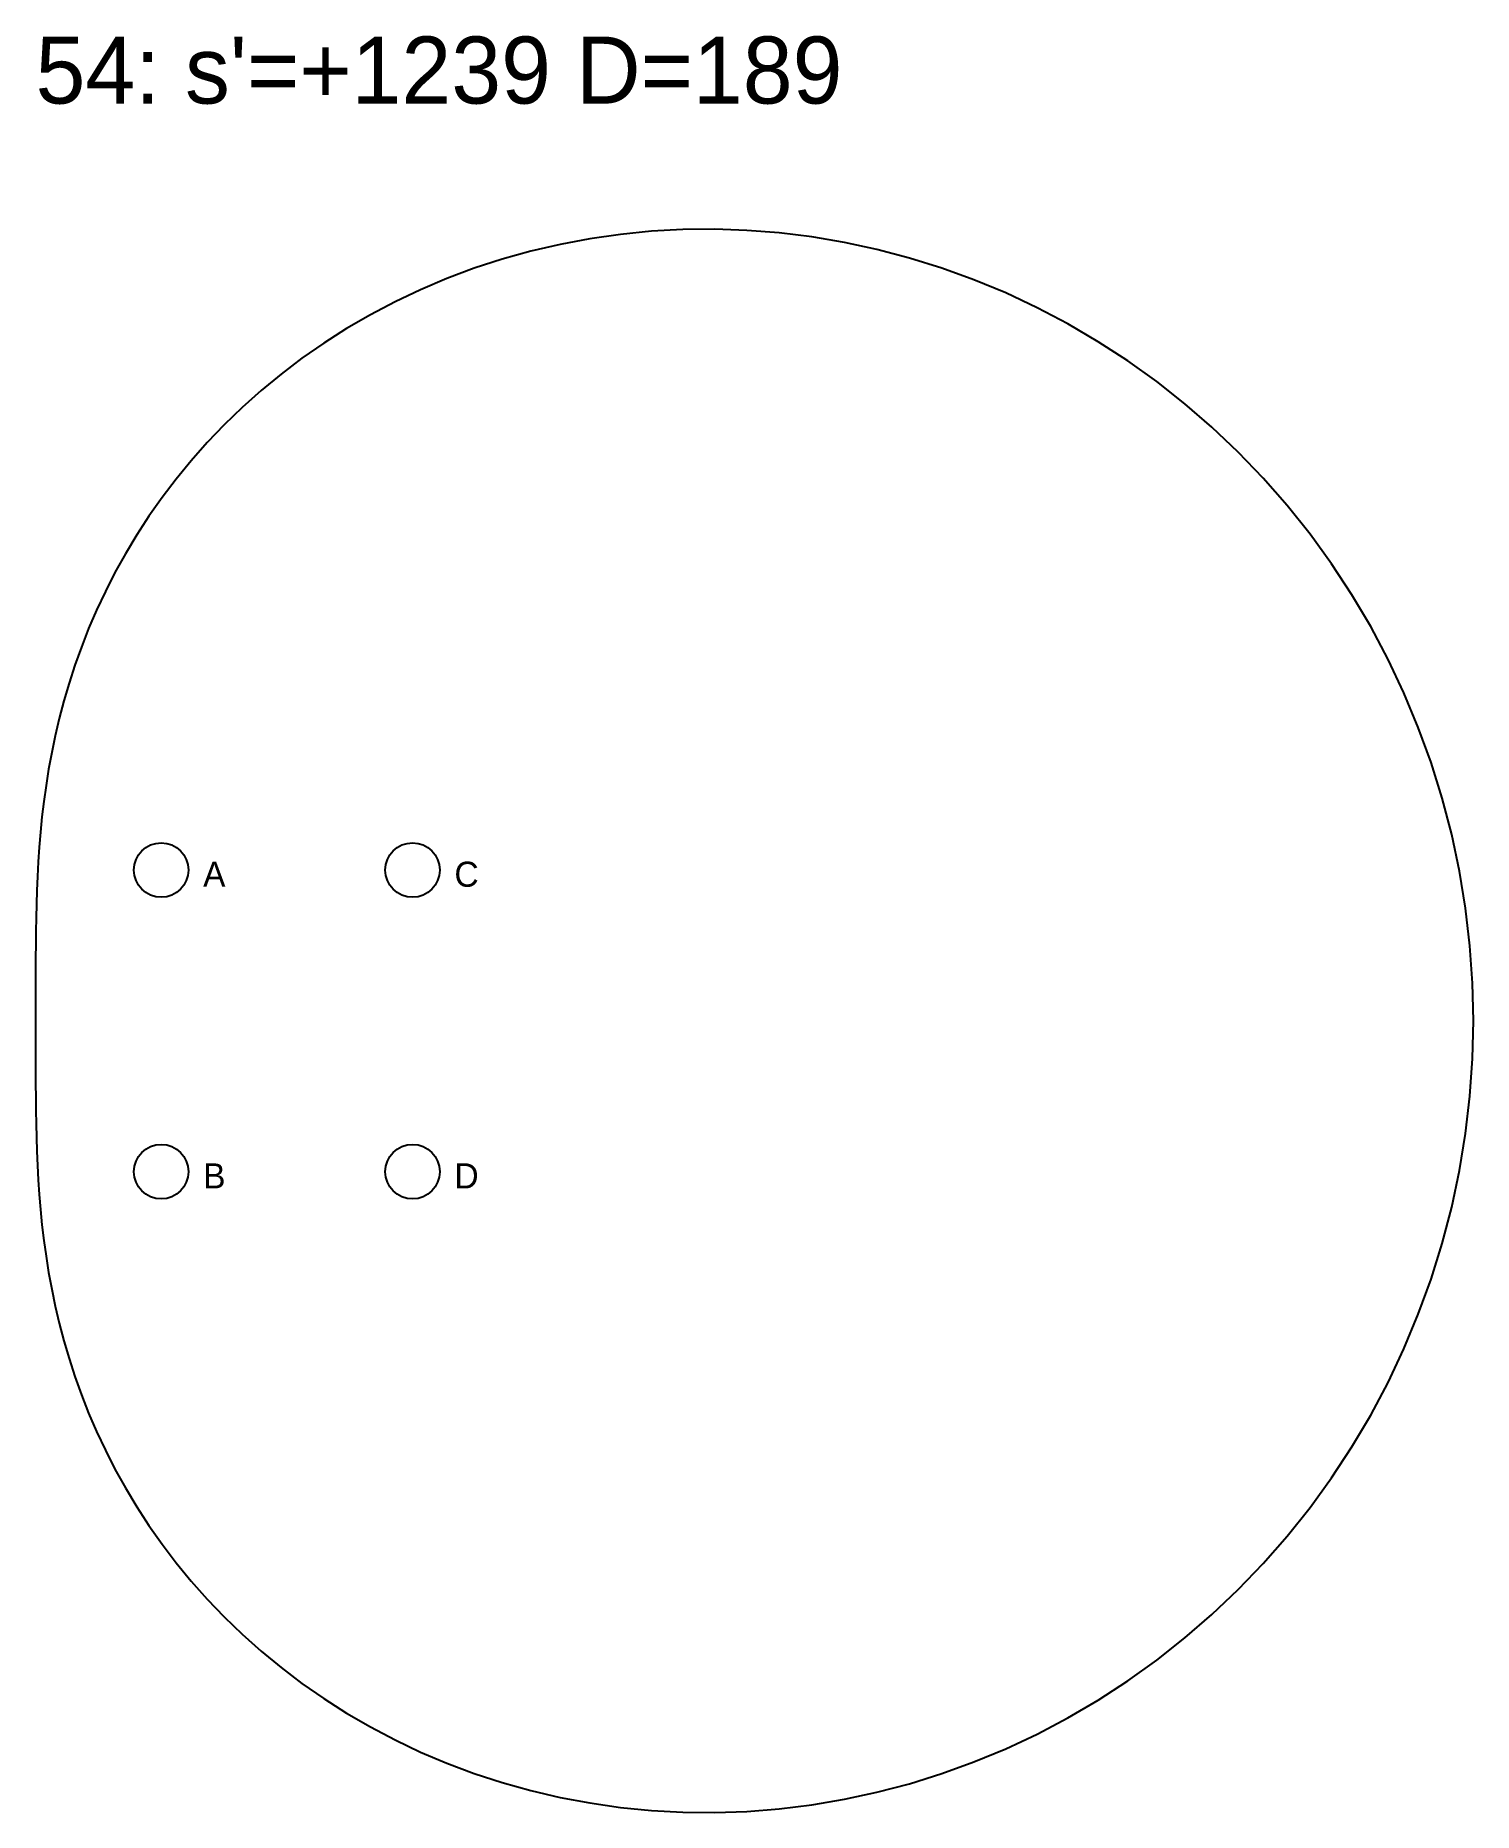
# Model space of a CAD drawing. Header units: millimetres. Extents: x 0 to 2007, y -5243 to 138.
# Drawn here: x 1680 to 1851.6, y -4094.5 to -3882.4 of the extents above; entities that cross this region are included whole.
import ezdxf

# ---------------------------------------------------------------- set-up
doc = ezdxf.new("R2010")
doc.units = ezdxf.units.MM
for name, color, linetype in [('DOWEL', 5, 'CONTINUOUS'), ('SLAB_54', 2, 'CONTINUOUS'), ('TEXT', 1, 'CONTINUOUS')]:
    doc.layers.add(name, color=color, linetype=linetype)

msp = doc.modelspace()

# ---------------------------------------------------------------- texts
at = {"layer": 'DOWEL'}
for s, p in [('A', (1700, -3984)), ('C', (1730, -3984)), ('B', (1700, -4020)), ('D', (1730, -4020))]:
    msp.add_text(s, height=3, dxfattribs=at).set_placement(p)
at = {"layer": 'TEXT'}
msp.add_text("54: s'=+1239 D=189", height=8, dxfattribs=at).set_placement((1680, -3890.523))

# ---------------------------------------------------------------- linework, layer by layer
at = {"layer": 'DOWEL'}
for centre in [(1695, -3982), (1725, -3982), (1695, -4018), (1725, -4018)]:
    msp.add_circle(centre, 3.25, dxfattribs=at)
at = {"layer": 'SLAB_54'}
msp.add_lwpolyline([(1851.644, -4000), (1851.539, -3995.508), (1851.226, -3991.027), (1850.705, -3986.568), (1849.978, -3982.142), (1849.046, -3977.759), (1847.914, -3973.43), (1846.583, -3969.165), (1845.059, -3964.975), (1843.346, -3960.868), (1841.449, -3956.856), (1839.373, -3952.946), (1837.125, -3949.149), (1834.712, -3945.471), (1832.141, -3941.922), (1829.418, -3938.508), (1826.553, -3935.237), (1823.554, -3932.116), (1820.428, -3929.15), (1817.186, -3926.345), (1813.836, -3923.705), (1810.387, -3921.236), (1806.85, -3918.941), (1803.235, -3916.822), (1799.55, -3914.884), (1795.806, -3913.127), (1792.013, -3911.553), (1788.181, -3910.163), (1784.32, -3908.957), (1780.44, -3907.935), (1776.55, -3907.095), (1772.66, -3906.436), (1768.779, -3905.957), (1764.917, -3905.653), (1761.082, -3905.523), (1757.283, -3905.562), (1753.529, -3905.767), (1749.827, -3906.133), (1746.185, -3906.655), (1742.609, -3907.327), (1739.108, -3908.144), (1735.686, -3909.099), (1732.351, -3910.187), (1729.106, -3911.401), (1725.958, -3912.734), (1722.911, -3914.178), (1719.968, -3915.727), (1717.133, -3917.373), (1714.409, -3919.109), (1711.798, -3920.927), (1709.302, -3922.82), (1706.923, -3924.78), (1704.66, -3926.8), (1702.515, -3928.872), (1700.488, -3930.99), (1698.578, -3933.145), (1696.783, -3935.331), (1695.103, -3937.542), (1693.535, -3939.771), (1692.078, -3942.011), (1690.728, -3944.257), (1689.482, -3946.503), (1688.338, -3948.744), (1687.291, -3950.974), (1686.339, -3953.19), (1685.475, -3955.386), (1684.698, -3957.56), (1684.001, -3959.707), (1683.38, -3961.825), (1682.831, -3963.912), (1682.349, -3965.964), (1681.928, -3967.981), (1681.565, -3969.96), (1681.254, -3971.902), (1680.991, -3973.805), (1680.77, -3975.67), (1680.588, -3977.496), (1680.44, -3979.285), (1680.321, -3981.038), (1680.228, -3982.755), (1680.156, -3984.438), (1680.103, -3986.091), (1680.064, -3987.714), (1680.038, -3989.311), (1680.02, -3990.883), (1680.01, -3992.435), (1680.004, -3993.97), (1680.001, -3995.49), (1680, -3996.999), (1680, -3998.502), (1680, -4000), (1680, -4001.498), (1680, -4003.001), (1680.001, -4004.51), (1680.004, -4006.03), (1680.01, -4007.565), (1680.02, -4009.117), (1680.038, -4010.689), (1680.064, -4012.286), (1680.103, -4013.909), (1680.156, -4015.562), (1680.228, -4017.245), (1680.321, -4018.962), (1680.44, -4020.715), (1680.588, -4022.504), (1680.77, -4024.33), (1680.991, -4026.195), (1681.254, -4028.098), (1681.565, -4030.04), (1681.928, -4032.019), (1682.349, -4034.036), (1682.831, -4036.088), (1683.38, -4038.175), (1684.001, -4040.293), (1684.698, -4042.44), (1685.475, -4044.614), (1686.339, -4046.81), (1687.291, -4049.026), (1688.338, -4051.256), (1689.482, -4053.497), (1690.728, -4055.743), (1692.078, -4057.989), (1693.535, -4060.229), (1695.103, -4062.458), (1696.783, -4064.669), (1698.578, -4066.855), (1700.488, -4069.01), (1702.515, -4071.128), (1704.66, -4073.2), (1706.923, -4075.22), (1709.302, -4077.18), (1711.798, -4079.073), (1714.409, -4080.891), (1717.133, -4082.627), (1719.968, -4084.273), (1722.911, -4085.822), (1725.958, -4087.266), (1729.106, -4088.599), (1732.351, -4089.813), (1735.686, -4090.901), (1739.108, -4091.856), (1742.609, -4092.673), (1746.185, -4093.345), (1749.827, -4093.867), (1753.529, -4094.233), (1757.283, -4094.438), (1761.082, -4094.477), (1764.917, -4094.347), (1768.779, -4094.043), (1772.66, -4093.564), (1776.55, -4092.905), (1780.44, -4092.065), (1784.32, -4091.043), (1788.181, -4089.837), (1792.013, -4088.447), (1795.806, -4086.873), (1799.55, -4085.116), (1803.235, -4083.178), (1806.85, -4081.059), (1810.387, -4078.764), (1813.836, -4076.295), (1817.186, -4073.655), (1820.428, -4070.85), (1823.554, -4067.884), (1826.553, -4064.763), (1829.418, -4061.492), (1832.141, -4058.078), (1834.712, -4054.529), (1837.125, -4050.851), (1839.373, -4047.054), (1841.449, -4043.144), (1843.346, -4039.132), (1845.059, -4035.025), (1846.583, -4030.835), (1847.914, -4026.57), (1849.046, -4022.241), (1849.978, -4017.858), (1850.705, -4013.432), (1851.226, -4008.973), (1851.539, -4004.492)], close=True, dxfattribs=at)

msp.set_redraw_order([(e.dxf.handle, doc.entitydb.next_handle()) for e in msp.query("TEXT MTEXT ATTDEF DIMENSION ARC_DIMENSION")])  # texts and dimensions are drawn at this point

doc.saveas('drawing.dxf')
